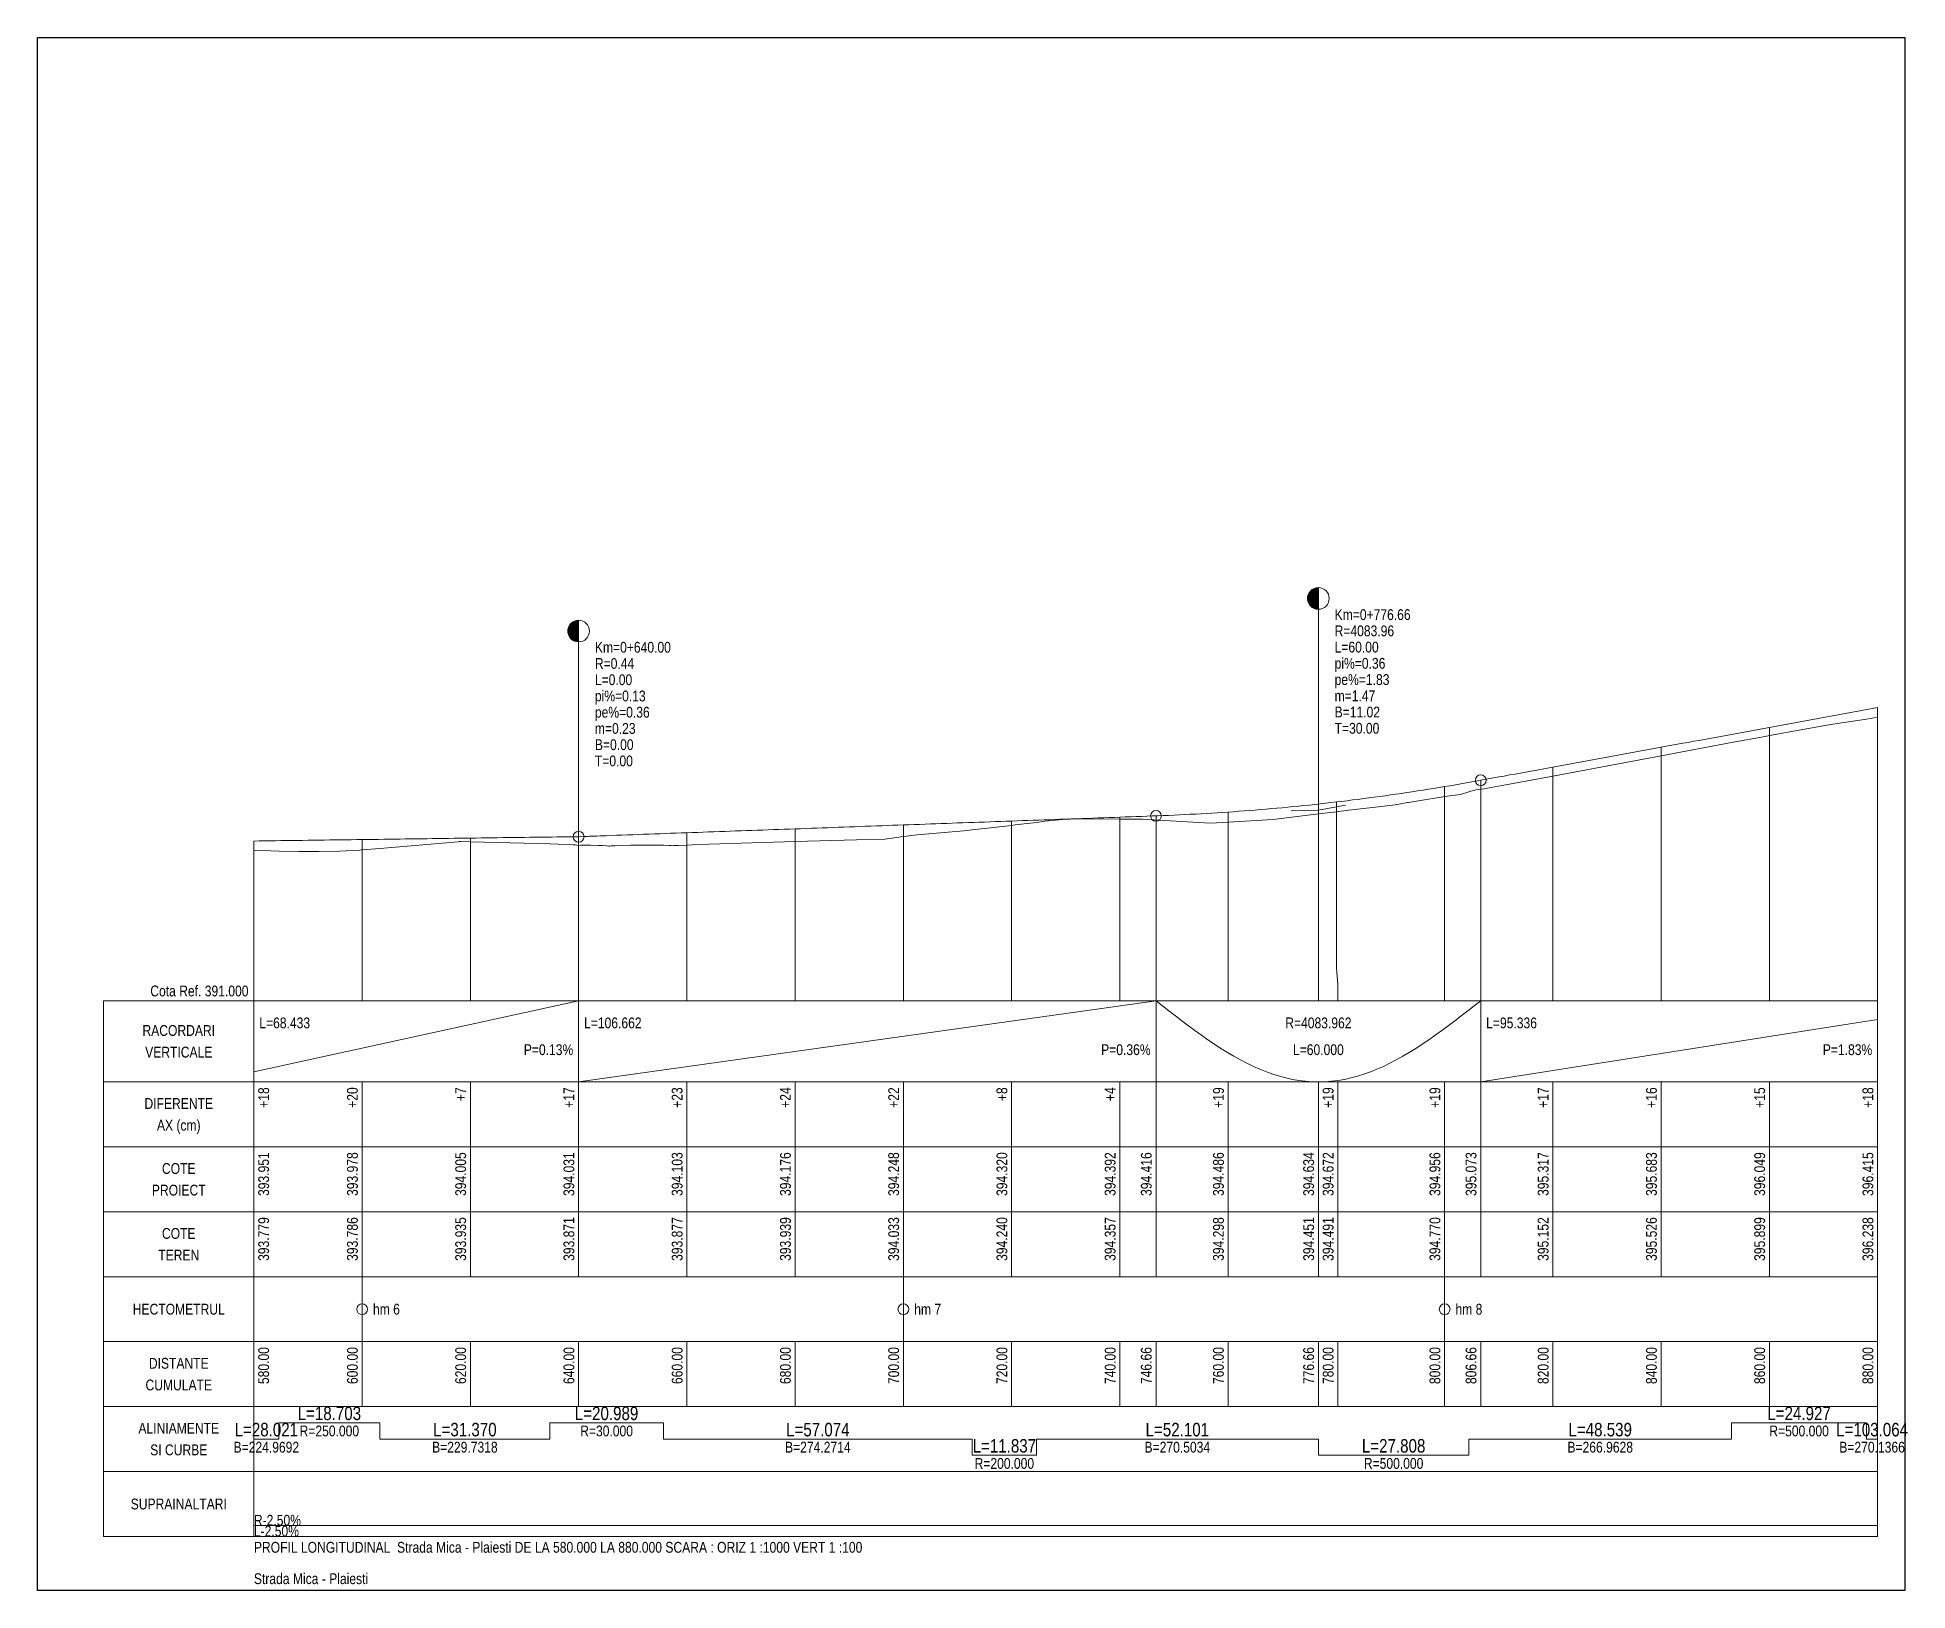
# Model space of a CAD drawing. Extents: x -600 to 1621, y -3670 to 287.
# Drawn here: x 850.4 to 1196, y -3303.1 to -3016.1 of the extents above; entities that cross this region are included whole.
import ezdxf
from ezdxf.enums import TextEntityAlignment as Align

# ---------------------------------------------------------------- set-up
doc = ezdxf.new("R2010")
doc.units = 0
doc.layers.add('ARD-No Plot', color=7, linetype='Continuous', lineweight=0, plot=False)
doc.layers.add('Cartus', color=8, linetype='Continuous')
for name, color, linetype, lineweight in [('L-C. Ref', 7, 'Continuous', 0), ('L-cote-ex', 7, 'Continuous', 0), ('L-Cote-Pr', 7, 'Continuous', 0), ('L-Curbe', 7, 'Continuous', 0), ('L-Cut-Fill', 7, 'Continuous', 0), ('L-Design', 7, 'Continuous', 0), ('L-Exist', 7, 'Continuous', 0), ('L-LINES', 7, 'Continuous', 0), ('L-Pante-Tran', 7, 'Continuous', 0), ('L-rac-Vert', 7, 'Continuous', 0), ('L-TEXT', 7, 'Continuous', 0)]:
    doc.layers.add(name, color=color, linetype=linetype, lineweight=lineweight)
doc.styles.add('Arial', font='arial.ttf', dxfattribs={"width": 0.8})

msp = doc.modelspace()

# ---------------------------------------------------------------- texts
at = {"layer": 'ARD-No Plot', "style": 'Arial', "width": 0.8}
msp.add_text('Strada Mica - Plaiesti', height=2, dxfattribs=at).set_placement((890.44, -3301.88))
at = {"layer": 'L-C. Ref', "style": 'Arial', "width": 0.8}
msp.add_text('Cota Ref. 391.000', height=2, dxfattribs=at).set_placement((889.44, -3193.28), align=Align.RIGHT)
at = {"layer": 'L-cote-ex', "style": 'Arial', "width": 0.8}
for s, p in [('393.779', (893.24, -3234.08)), ('393.786', (909.64, -3234.08)), ('393.935', (929.64, -3234.08)), ('393.871', (949.64, -3234.08)), ('393.877', (969.64, -3234.08)), ('393.939', (989.64, -3234.08)), ('394.033', (1009.64, -3234.08)), ('394.240', (1029.64, -3234.08)), ('394.357', (1049.64, -3234.08)), ('394.298', (1069.64, -3234.08)), ('394.451', (1086.31, -3234.08)), ('394.491', (1089.91, -3234.08)), ('394.770', (1109.64, -3234.08)), ('395.152', (1129.64, -3234.08)), ('395.526', (1149.64, -3234.08)), ('395.899', (1169.64, -3234.08)), ('396.238', (1189.64, -3234.08))]:
    msp.add_text(s, height=2, rotation=90, dxfattribs=at).set_placement(p, align=Align.RIGHT)
at = {"layer": 'L-Cote-Pr', "style": 'Arial', "width": 0.8}
for s, p in [('393.951', (893.24, -3222.08)), ('393.978', (909.64, -3222.08)), ('394.005', (929.64, -3222.08)), ('394.031', (949.64, -3222.08)), ('394.103', (969.64, -3222.08)), ('394.176', (989.64, -3222.08)), ('394.248', (1009.64, -3222.08)), ('394.320', (1029.64, -3222.08)), ('394.392', (1049.64, -3222.08)), ('394.416', (1056.31, -3222.08)), ('394.486', (1069.64, -3222.08)), ('394.634', (1086.31, -3222.08)), ('394.672', (1089.91, -3222.08)), ('394.956', (1109.64, -3222.08)), ('395.073', (1116.31, -3222.08)), ('395.317', (1129.64, -3222.08)), ('395.683', (1149.64, -3222.08)), ('396.049', (1169.64, -3222.08)), ('396.415', (1189.64, -3222.08))]:
    msp.add_text(s, height=2, rotation=90, dxfattribs=at).set_placement(p, align=Align.RIGHT)
for s, p in [('COTE', (876.56, -3226.08)), ('PROIECT', (876.56, -3230.08))]:
    msp.add_text(s, height=2, dxfattribs=at).set_placement(p, align=Align.CENTER)
at = {"layer": 'L-Cut-Fill', "style": 'Arial', "width": 0.8}
for s, p in [('DIFERENTE', (876.56, -3214.08)), ('AX (cm)', (876.56, -3218.08))]:
    msp.add_text(s, height=2, dxfattribs=at).set_placement(p, align=Align.CENTER)
for s, p in [('+18', (893.24, -3210.08)), ('+20', (909.64, -3210.08)), ('+7', (929.64, -3210.08)), ('+17', (949.64, -3210.08)), ('+23', (969.64, -3210.08)), ('+24', (989.64, -3210.08)), ('+22', (1009.64, -3210.08)), ('+8', (1029.64, -3210.08)), ('+4', (1049.64, -3210.08)), ('+19', (1069.64, -3210.08)), ('+19', (1089.91, -3210.08)), ('+19', (1109.64, -3210.08)), ('+17', (1129.64, -3210.08)), ('+16', (1149.64, -3210.08)), ('+15', (1169.64, -3210.08)), ('+18', (1189.64, -3210.08))]:
    msp.add_text(s, height=2, rotation=90, dxfattribs=at).set_placement(p, align=Align.RIGHT)
at = {"layer": 'L-rac-Vert', "style": 'Arial', "width": 0.8}
for s, p in [('Km=0+776.66', (1090.11, -3123.74)), ('R=4083.96', (1090.11, -3126.74)), ('Km=0+640.00', (953.44, -3129.77)), ('L=60.00', (1090.11, -3129.74)), ('R=0.44', (953.44, -3132.77)), ('L=0.00', (953.44, -3135.77)), ('pi%=0.36', (1090.11, -3132.74)), ('pe%=1.83', (1090.11, -3135.74)), ('pi%=0.13', (953.44, -3138.77)), ('m=1.47', (1090.11, -3138.74)), ('pe%=0.36', (953.44, -3141.77)), ('B=11.02', (1090.11, -3141.74)), ('m=0.23', (953.44, -3144.77)), ('T=30.00', (1090.11, -3144.74)), ('B=0.00', (953.44, -3147.77)), ('T=0.00', (953.44, -3150.77)), ('L=68.433', (891.44, -3199.18)), ('L=106.662', (951.44, -3199.18)), ('L=95.336', (1118.11, -3199.18))]:
    msp.add_text(s, height=2, dxfattribs=at).set_placement(p)
for s, p in [('RACORDARI', (876.56, -3200.58)), ('R=4083.962', (1087.11, -3199.18)), ('VERTICALE', (876.56, -3204.58)), ('L=60.000', (1087.11, -3204.13))]:
    msp.add_text(s, height=2, dxfattribs=at).set_placement(p, align=Align.CENTER)
for s, p in [('P=0.13%', (949.44, -3204.13)), ('P=0.36%', (1056.11, -3204.13)), ('P=1.83%', (1189.44, -3204.13))]:
    msp.add_text(s, height=2, dxfattribs=at).set_placement(p, align=Align.RIGHT)
at = {"layer": 'L-TEXT', "style": 'Arial', "width": 0.8}
for s, p in [('COTE', (876.56, -3238.08)), ('TEREN', (876.56, -3242.08)), ('HECTOMETRUL', (876.56, -3252.08)), ('DISTANTE', (876.56, -3262.08)), ('CUMULATE', (876.56, -3266.08)), ('ALINIAMENTE', (876.56, -3274.08)), ('SI CURBE', (876.56, -3278.08)), ('SUPRAINALTARI', (876.56, -3288.08))]:
    msp.add_text(s, height=2, dxfattribs=at).set_placement(p, align=Align.CENTER)
for s, p in [('hm 6', (912.44, -3252.08)), ('hm 7', (1012.44, -3252.08)), ('hm 8', (1112.44, -3252.08)), ('R-2.50%', (890.44, -3291.08)), ('L-2.50%', (890.44, -3293.08)), ('PROFIL LONGITUDINAL  Strada Mica - Plaiesti DE LA 580.000 LA 880.000 SCARA : ORIZ 1 :1000 VERT 1 :100', (890.44, -3296.08))]:
    msp.add_text(s, height=2, dxfattribs=at).set_placement(p)
for s, p in [('580.00', (893.24, -3258.08)), ('600.00', (909.64, -3258.08)), ('620.00', (929.64, -3258.08)), ('640.00', (949.64, -3258.08)), ('660.00', (969.64, -3258.08)), ('680.00', (989.64, -3258.08)), ('700.00', (1009.64, -3258.08)), ('720.00', (1029.64, -3258.08)), ('740.00', (1049.64, -3258.08)), ('746.66', (1056.31, -3258.08)), ('760.00', (1069.64, -3258.08)), ('776.66', (1086.31, -3258.08)), ('780.00', (1089.91, -3258.08)), ('800.00', (1109.64, -3258.08)), ('806.66', (1116.31, -3258.08)), ('820.00', (1129.64, -3258.08)), ('840.00', (1149.64, -3258.08)), ('860.00', (1169.64, -3258.08)), ('880.00', (1189.64, -3258.08))]:
    msp.add_text(s, height=2, rotation=90, dxfattribs=at).set_placement(p, align=Align.RIGHT)
for s, height, p in [('L=28.021', 2.5, (892.74, -3274.58)), ('L=18.703', 2.5, (904.38, -3271.58)), ('L=31.370', 2.5, (929.42, -3274.58)), ('L=20.989', 2.5, (955.6, -3271.58)), ('L=57.074', 2.5, (994.63, -3274.58)), ('L=52.101', 2.5, (1061.05, -3274.58)), ('L=48.539', 2.5, (1139.18, -3274.58)), ('L=24.927', 2.5, (1175.92, -3271.58)), ('L=103.064', 2.5, (1189.41, -3274.58)), ('B=224.9692', 2, (892.74, -3277.58)), ('R=250.000', 2, (904.38, -3274.58)), ('B=229.7318', 2, (929.42, -3277.58)), ('R=30.000', 2, (955.6, -3274.58)), ('B=274.2714', 2, (994.63, -3277.58)), ('L=11.837', 2.5, (1029.09, -3277.58)), ('B=270.5034', 2, (1061.05, -3277.58)), ('L=27.808', 2.5, (1101.01, -3277.58)), ('B=266.9628', 2, (1139.18, -3277.58)), ('R=500.000', 2, (1175.92, -3274.58)), ('B=270.1366', 2, (1189.41, -3277.58)), ('R=200.000', 2, (1029.09, -3280.58)), ('R=500.000', 2, (1101.01, -3280.58))]:
    msp.add_text(s, height=height, rotation=0, dxfattribs=at).set_placement(p, align=Align.CENTER)

# ---------------------------------------------------------------- blocks, each defined once
blk = doc.blocks.new('A3_TRANSV_ALIN_TIRENA')
at = {"layer": 'Cartus'}
blk.add_lwpolyline([(0, 0), (0, 287), (345, 287), (345, 0)], close=True, dxfattribs=at)

# ---------------------------------------------------------------- linework, layer by layer
at = {"layer": 'L-Curbe'}
for p, q in [((895.03, -3275.08), (895.03, -3272.08)), ((895.03, -3272.08), (913.73, -3272.08)), ((913.73, -3272.08), (913.73, -3275.08)), ((945.1, -3275.08), (945.1, -3272.08)), ((945.1, -3272.08), (966.09, -3272.08)), ((966.09, -3272.08), (966.09, -3275.08)), ((1163.45, -3275.08), (1163.45, -3272.08)), ((1163.45, -3272.08), (1188.38, -3272.08)), ((1188.38, -3272.08), (1188.38, -3275.08)), ((890.44, -3275.08), (895.03, -3275.08)), ((913.73, -3275.08), (945.1, -3275.08)), ((966.09, -3275.08), (1023.17, -3275.08)), ((1023.17, -3275.08), (1023.17, -3278.08)), ((1035, -3278.08), (1035, -3275.08)), ((1035, -3275.08), (1087.11, -3275.08)), ((1087.11, -3275.08), (1087.11, -3278.08)), ((1114.91, -3278.08), (1114.91, -3275.08)), ((1114.91, -3275.08), (1163.45, -3275.08)), ((1188.38, -3275.08), (1190.44, -3275.08)), ((1023.17, -3278.08), (1035, -3278.08)), ((1087.11, -3278.08), (1114.91, -3278.08))]:
    msp.add_line(p, q, dxfattribs=at)
at = {"layer": 'L-Design'}
msp.add_lwpolyline([(890.44, -3164.57), (891.44, -3164.55), (892.44, -3164.54), (893.44, -3164.53), (894.44, -3164.51), (895.44, -3164.5), (896.44, -3164.49), (897.44, -3164.47), (898.44, -3164.46), (899.44, -3164.45), (900.44, -3164.43), (901.44, -3164.42), (902.44, -3164.41), (903.44, -3164.39), (904.44, -3164.38), (905.44, -3164.37), (906.44, -3164.35), (907.44, -3164.34), (908.44, -3164.33), (909.44, -3164.31), (910.44, -3164.3), (911.44, -3164.29), (912.44, -3164.27), (913.44, -3164.26), (914.44, -3164.25), (915.44, -3164.23), (916.44, -3164.22), (917.44, -3164.21), (918.44, -3164.19), (919.44, -3164.18), (920.44, -3164.17), (921.44, -3164.15), (922.44, -3164.14), (923.44, -3164.13), (924.44, -3164.11), (925.44, -3164.1), (926.44, -3164.09), (927.44, -3164.07), (928.44, -3164.06), (929.44, -3164.05), (930.44, -3164.03), (931.44, -3164.02), (932.44, -3164.01), (933.44, -3163.99), (934.44, -3163.98), (935.44, -3163.97), (936.44, -3163.95), (937.44, -3163.94), (938.44, -3163.93), (939.44, -3163.91), (940.44, -3163.9), (941.44, -3163.89), (942.44, -3163.87), (943.44, -3163.86), (944.44, -3163.85), (945.44, -3163.83), (946.44, -3163.82), (947.44, -3163.81), (948.44, -3163.79), (949.44, -3163.78), (950.44, -3163.77), (951.44, -3163.73), (952.44, -3163.69), (953.44, -3163.66), (954.44, -3163.62), (955.44, -3163.59), (956.44, -3163.55), (957.44, -3163.51), (958.44, -3163.48), (959.44, -3163.44), (960.44, -3163.4), (961.44, -3163.37), (962.44, -3163.33), (963.44, -3163.3), (964.44, -3163.26), (965.44, -3163.22), (966.44, -3163.19), (967.44, -3163.15), (968.44, -3163.12), (969.44, -3163.08), (970.44, -3163.04), (971.44, -3163.01), (972.44, -3162.97), (973.44, -3162.94), (974.44, -3162.9), (975.44, -3162.86), (976.44, -3162.83), (977.44, -3162.79), (978.44, -3162.76), (979.44, -3162.72), (980.44, -3162.68), (981.44, -3162.65), (982.44, -3162.61), (983.44, -3162.58), (984.44, -3162.54), (985.44, -3162.5), (986.44, -3162.47), (987.44, -3162.43), (988.44, -3162.4), (989.44, -3162.36), (990.44, -3162.32), (991.44, -3162.29), (992.44, -3162.25), (993.44, -3162.22), (994.44, -3162.18), (995.44, -3162.14), (996.44, -3162.11), (997.44, -3162.07), (998.44, -3162.03), (999.44, -3162), (1000.44, -3161.96), (1001.44, -3161.93), (1002.44, -3161.89), (1003.44, -3161.85), (1004.44, -3161.82), (1005.44, -3161.78), (1006.44, -3161.75), (1007.44, -3161.71), (1008.44, -3161.67), (1009.44, -3161.64), (1010.44, -3161.6), (1011.44, -3161.57), (1012.44, -3161.53), (1013.44, -3161.49), (1014.44, -3161.46), (1015.44, -3161.42), (1016.44, -3161.39), (1017.44, -3161.35), (1018.44, -3161.31), (1019.44, -3161.28), (1020.44, -3161.24), (1021.44, -3161.21), (1022.44, -3161.17), (1023.44, -3161.13), (1024.44, -3161.1), (1025.44, -3161.06), (1026.44, -3161.03), (1027.44, -3160.99), (1028.44, -3160.95), (1029.44, -3160.92), (1030.44, -3160.88), (1031.44, -3160.85), (1032.44, -3160.81), (1033.44, -3160.77), (1034.44, -3160.74), (1035.44, -3160.7), (1036.44, -3160.67), (1037.44, -3160.63), (1038.44, -3160.59), (1039.44, -3160.56), (1040.44, -3160.52), (1041.44, -3160.48), (1042.44, -3160.45), (1043.44, -3160.41), (1044.44, -3160.38), (1045.44, -3160.34), (1046.44, -3160.3), (1047.44, -3160.27), (1048.44, -3160.23), (1049.44, -3160.2), (1050.44, -3160.16), (1051.44, -3160.12), (1052.44, -3160.09), (1053.44, -3160.05), (1054.44, -3160.02), (1055.44, -3159.98), (1056.44, -3159.94), (1057.11, -3159.92), (1057.44, -3159.91), (1058.44, -3159.87), (1059.44, -3159.83), (1060.44, -3159.79), (1061.44, -3159.74), (1062.44, -3159.69), (1063.44, -3159.64), (1064.44, -3159.59), (1065.44, -3159.53), (1066.44, -3159.48), (1067.44, -3159.42), (1068.44, -3159.35), (1069.44, -3159.29), (1070.44, -3159.22), (1071.44, -3159.15), (1072.44, -3159.08), (1073.44, -3159), (1074.44, -3158.93), (1075.44, -3158.85), (1076.44, -3158.77), (1077.44, -3158.68), (1078.44, -3158.59), (1079.44, -3158.5), (1080.44, -3158.41), (1081.44, -3158.32), (1082.44, -3158.22), (1083.44, -3158.12), (1084.44, -3158.02), (1085.44, -3157.92), (1086.44, -3157.81), (1087.11, -3157.74), (1087.44, -3157.7), (1088.44, -3157.59), (1089.44, -3157.47), (1090.44, -3157.36), (1091.44, -3157.24), (1092.44, -3157.12), (1093.44, -3156.99), (1094.44, -3156.87), (1095.44, -3156.74), (1096.44, -3156.61), (1097.44, -3156.47), (1098.44, -3156.34), (1099.44, -3156.2), (1100.44, -3156.06), (1101.44, -3155.92), (1102.44, -3155.77), (1103.44, -3155.62), (1104.44, -3155.47), (1105.44, -3155.32), (1106.44, -3155.16), (1107.44, -3155), (1108.44, -3154.84), (1109.44, -3154.68), (1110.44, -3154.51), (1111.44, -3154.35), (1112.44, -3154.18), (1113.44, -3154), (1114.44, -3153.83), (1115.44, -3153.65), (1116.44, -3153.47), (1117.11, -3153.35), (1117.44, -3153.29), (1118.44, -3153.11), (1119.44, -3152.92), (1120.44, -3152.74), (1121.44, -3152.56), (1122.44, -3152.37), (1123.44, -3152.19), (1124.44, -3152.01), (1125.44, -3151.82), (1126.44, -3151.64), (1127.44, -3151.46), (1128.44, -3151.28), (1129.44, -3151.09), (1130.44, -3150.91), (1131.44, -3150.73), (1132.44, -3150.54), (1133.44, -3150.36), (1134.44, -3150.18), (1135.44, -3149.99), (1136.44, -3149.81), (1137.44, -3149.63), (1138.44, -3149.45), (1139.44, -3149.26), (1140.44, -3149.08), (1141.44, -3148.9), (1142.44, -3148.71), (1143.44, -3148.53), (1144.44, -3148.35), (1145.44, -3148.17), (1146.44, -3147.98), (1147.44, -3147.8), (1148.44, -3147.62), (1149.44, -3147.43), (1150.44, -3147.25), (1151.44, -3147.07), (1152.44, -3146.88), (1153.44, -3146.7), (1154.44, -3146.52), (1155.44, -3146.34), (1156.44, -3146.15), (1157.44, -3145.97), (1158.44, -3145.79), (1159.44, -3145.6), (1160.44, -3145.42), (1161.44, -3145.24), (1162.44, -3145.05), (1163.44, -3144.87), (1164.44, -3144.69), (1165.44, -3144.51), (1166.44, -3144.32), (1167.44, -3144.14), (1168.44, -3143.96), (1169.44, -3143.77), (1170.44, -3143.59), (1171.44, -3143.41), (1172.44, -3143.23), (1173.44, -3143.04), (1174.44, -3142.86), (1175.44, -3142.68), (1176.44, -3142.49), (1177.44, -3142.31), (1178.44, -3142.13), (1179.44, -3141.94), (1180.44, -3141.76), (1181.44, -3141.58), (1182.44, -3141.4), (1183.44, -3141.21), (1184.44, -3141.03), (1185.44, -3140.85), (1186.44, -3140.66), (1187.44, -3140.48), (1188.44, -3140.3), (1189.44, -3140.11), (1190.44, -3139.93)], dxfattribs=at)
at = {"layer": 'L-Exist'}
for p, q in [((1170.44, -3145.09), (1175.92, -3144.09)), ((1175.92, -3144.09), (1181.41, -3143.11)), ((1181.41, -3143.11), (1182.15, -3143)), ((1182.15, -3143), (1188.38, -3142.03)), ((1188.38, -3142.03), (1190.44, -3141.7)), ((1150.44, -3148.82), (1163.45, -3146.38)), ((1163.45, -3146.38), (1169.68, -3145.23)), ((1169.68, -3145.23), (1170.44, -3145.09)), ((1130.44, -3152.56), (1150.44, -3148.82)), ((1117.68, -3154.93), (1121.09, -3154.31)), ((1121.09, -3154.31), (1130.44, -3152.56)), ((1098.23, -3158.24), (1101.27, -3157.89)), ((1101.27, -3157.89), (1103.59, -3157.48)), ((1103.59, -3157.48), (1103.79, -3157.45)), ((1103.59, -3157.48), (1103.59, -3157.48)), ((1103.59, -3157.48), (1103.59, -3157.48)), ((1103.79, -3157.45), (1106.36, -3157.02)), ((1106.36, -3157.02), (1109.35, -3156.53)), ((1106.36, -3157.02), (1106.36, -3157.02)), ((1109.35, -3156.53), (1109.44, -3156.52)), ((1109.44, -3156.52), (1110.44, -3156.37)), ((1110.44, -3156.37), (1113.35, -3155.96)), ((1113.35, -3155.96), (1114.91, -3155.46)), ((1114.91, -3155.46), (1115.1, -3155.4)), ((1115.1, -3155.4), (1115.28, -3155.37)), ((1115.1, -3155.4), (1115.1, -3155.4)), ((1115.1, -3155.4), (1115.1, -3155.4)), ((1115.28, -3155.37), (1115.83, -3155.25)), ((1115.83, -3155.25), (1116.22, -3155.14)), ((1115.83, -3155.25), (1115.83, -3155.25)), ((1116.22, -3155.14), (1117.68, -3154.93)), ((1031.06, -3161.6), (1035, -3161.12)), ((1035, -3161.12), (1036.54, -3160.93)), ((1036.54, -3160.93), (1039.86, -3160.59)), ((1036.54, -3160.93), (1036.54, -3160.93)), ((1036.54, -3160.93), (1036.54, -3160.93)), ((1039.86, -3160.59), (1042.64, -3160.48)), ((1039.86, -3160.59), (1039.86, -3160.59)), ((1042.64, -3160.48), (1050.44, -3160.51)), ((1050.44, -3160.51), (1054.6, -3160.53)), ((1054.6, -3160.53), (1064.94, -3161.15)), ((1064.94, -3161.15), (1067.19, -3161.3)), ((1067.19, -3161.3), (1070.44, -3161.1)), ((1070.44, -3161.1), (1078.74, -3160.6)), ((1078.74, -3160.6), (1087.11, -3159.57)), ((1087.11, -3159.57), (1090.44, -3159.17)), ((1090.44, -3159.17), (1092.67, -3158.9)), ((1092.67, -3158.9), (1098.23, -3158.24)), ((913.73, -3165.97), (928.16, -3164.74)), ((928.16, -3164.74), (928.34, -3164.65)), ((928.34, -3164.65), (928.51, -3164.68)), ((928.51, -3164.68), (928.51, -3164.68)), ((928.51, -3164.68), (928.66, -3164.68)), ((928.66, -3164.68), (928.67, -3164.68)), ((928.67, -3164.68), (930.44, -3164.72)), ((930.44, -3164.72), (945.1, -3165.09)), ((972.54, -3165.23), (990.44, -3164.69)), ((990.44, -3164.69), (1001.76, -3164.34)), ((1001.76, -3164.34), (1007.01, -3164.21)), ((1007.01, -3164.21), (1010.44, -3163.75)), ((1007.01, -3164.21), (1007.01, -3164.21)), ((1007.01, -3164.21), (1007.01, -3164.21)), ((1010.44, -3163.75), (1012.96, -3163.42)), ((1012.96, -3163.42), (1021.61, -3162.66)), ((1021.61, -3162.66), (1023.17, -3162.49)), ((1021.61, -3162.66), (1021.61, -3162.66)), ((1023.17, -3162.49), (1027.11, -3162.06)), ((1027.11, -3162.06), (1030.44, -3161.68)), ((1030.44, -3161.68), (1031.06, -3161.6)), ((890.44, -3166.29), (895.03, -3166.45)), ((895.03, -3166.45), (898.77, -3166.53)), ((898.77, -3166.53), (902.51, -3166.53)), ((902.51, -3166.53), (906.25, -3166.43)), ((906.25, -3166.43), (909.99, -3166.25)), ((909.99, -3166.25), (910.44, -3166.22)), ((910.44, -3166.22), (913.73, -3165.97)), ((945.1, -3165.09), (946.6, -3165.13)), ((946.6, -3165.13), (948.1, -3165.19)), ((948.1, -3165.19), (949.42, -3165.25)), ((949.42, -3165.25), (949.6, -3165.27)), ((949.6, -3165.27), (949.81, -3165.29)), ((949.81, -3165.29), (950.44, -3165.37)), ((950.44, -3165.37), (950.85, -3165.36)), ((950.44, -3165.37), (950.44, -3165.37)), ((950.85, -3165.36), (951.1, -3165.36)), ((951.1, -3165.36), (952.44, -3165.35)), ((952.44, -3165.35), (952.44, -3165.35)), ((952.44, -3165.35), (952.45, -3165.35)), ((952.45, -3165.35), (952.6, -3165.35)), ((952.6, -3165.35), (954.1, -3165.4)), ((954.1, -3165.4), (954.78, -3165.43)), ((954.78, -3165.43), (954.8, -3165.43)), ((954.8, -3165.43), (954.8, -3165.43)), ((954.8, -3165.43), (955.6, -3165.48)), ((955.6, -3165.48), (956.03, -3165.52)), ((956.03, -3165.52), (956.18, -3165.5)), ((956.18, -3165.5), (956.42, -3165.48)), ((956.42, -3165.48), (957.1, -3165.44)), ((956.42, -3165.48), (956.42, -3165.48)), ((957.1, -3165.44), (958.6, -3165.39)), ((958.6, -3165.39), (960.1, -3165.35)), ((960.1, -3165.35), (961.6, -3165.33)), ((961.6, -3165.33), (963.09, -3165.32)), ((963.09, -3165.32), (964.59, -3165.33)), ((964.59, -3165.33), (966.09, -3165.36)), ((966.09, -3165.36), (967.13, -3165.38)), ((967.13, -3165.38), (967.13, -3165.38)), ((967.13, -3165.38), (967.48, -3165.4)), ((967.48, -3165.4), (967.76, -3165.44)), ((967.76, -3165.44), (968.04, -3165.42)), ((967.76, -3165.44), (967.76, -3165.44)), ((968.04, -3165.42), (968.89, -3165.37)), ((968.89, -3165.37), (970.44, -3165.31)), ((968.89, -3165.37), (968.89, -3165.37)), ((970.44, -3165.31), (972.54, -3165.23))]:
    msp.add_line(p, q, dxfattribs=at)
at = {"layer": 'L-LINES'}
for p, q in [((1190.44, -3194.08), (1190.44, -3139.93)), ((1170.44, -3194.08), (1170.44, -3143.59)), ((1150.44, -3194.08), (1150.44, -3147.25)), ((1130.44, -3194.08), (1130.44, -3150.91)), ((1110.44, -3194.08), (1110.44, -3154.51)), ((1117.11, -3194.08), (1117.11, -3153.35)), ((1087.11, -3194.08), (1087.11, -3157.74)), ((1090.44, -3188.08), (1090.44, -3157.36)), ((1030.44, -3194.08), (1030.44, -3160.88)), ((1050.44, -3194.08), (1050.44, -3160.16)), ((1057.11, -3194.08), (1057.11, -3159.92)), ((1070.44, -3194.08), (1070.44, -3159.22)), ((890.44, -3194.08), (890.44, -3164.57)), ((910.44, -3194.08), (910.44, -3164.3)), ((930.44, -3194.08), (930.44, -3164.03)), ((950.44, -3194.08), (950.44, -3163.77)), ((970.44, -3194.08), (970.44, -3163.04)), ((990.44, -3194.08), (990.44, -3162.32)), ((1010.44, -3194.08), (1010.44, -3161.6)), ((1090.71, -3191.08), (1090.44, -3188.08)), ((1090.71, -3194.08), (1090.71, -3191.08)), ((862.68, -3209.08), (862.68, -3194.08)), ((862.68, -3194.08), (890.44, -3194.08)), ((890.44, -3194.08), (1190.44, -3194.08)), ((890.44, -3209.08), (890.44, -3194.08)), ((1190.44, -3209.08), (1190.44, -3194.08)), ((862.68, -3221.08), (862.68, -3209.08)), ((862.68, -3209.08), (890.44, -3209.08)), ((890.44, -3209.08), (862.68, -3209.08)), ((890.44, -3209.08), (1190.44, -3209.08)), ((890.44, -3221.08), (890.44, -3209.08)), ((890.44, -3209.08), (1190.44, -3209.08)), ((890.44, -3221.08), (890.44, -3209.08)), ((910.44, -3221.08), (910.44, -3209.08)), ((930.44, -3221.08), (930.44, -3209.08)), ((950.44, -3221.08), (950.44, -3209.08)), ((970.44, -3221.08), (970.44, -3209.08)), ((990.44, -3221.08), (990.44, -3209.08)), ((1010.44, -3221.08), (1010.44, -3209.08)), ((1030.44, -3221.08), (1030.44, -3209.08)), ((1050.44, -3221.08), (1050.44, -3209.08)), ((1057.11, -3221.08), (1057.11, -3209.08)), ((1070.44, -3221.08), (1070.44, -3209.08)), ((1087.11, -3221.08), (1087.11, -3209.08)), ((1090.71, -3221.08), (1090.71, -3209.08)), ((1110.44, -3221.08), (1110.44, -3209.08)), ((1117.11, -3221.08), (1117.11, -3209.08)), ((1130.44, -3221.08), (1130.44, -3209.08)), ((1150.44, -3221.08), (1150.44, -3209.08)), ((1170.44, -3221.08), (1170.44, -3209.08)), ((1190.44, -3221.08), (1190.44, -3209.08)), ((1190.44, -3221.08), (1190.44, -3209.08)), ((862.68, -3233.08), (862.68, -3221.08)), ((862.68, -3221.08), (890.44, -3221.08)), ((890.44, -3221.08), (862.68, -3221.08)), ((890.44, -3221.08), (1190.44, -3221.08)), ((890.44, -3221.08), (1190.44, -3221.08)), ((890.44, -3233.08), (890.44, -3221.08)), ((910.44, -3233.08), (910.44, -3221.08)), ((930.44, -3233.08), (930.44, -3221.08)), ((950.44, -3233.08), (950.44, -3221.08)), ((970.44, -3233.08), (970.44, -3221.08)), ((990.44, -3233.08), (990.44, -3221.08)), ((1010.44, -3233.08), (1010.44, -3221.08)), ((1030.44, -3233.08), (1030.44, -3221.08)), ((1050.44, -3233.08), (1050.44, -3221.08)), ((1057.11, -3233.08), (1057.11, -3221.08)), ((1070.44, -3233.08), (1070.44, -3221.08)), ((1087.11, -3233.08), (1087.11, -3221.08)), ((1090.71, -3233.08), (1090.71, -3221.08)), ((1110.44, -3233.08), (1110.44, -3221.08)), ((1117.11, -3233.08), (1117.11, -3221.08)), ((1130.44, -3233.08), (1130.44, -3221.08)), ((1150.44, -3233.08), (1150.44, -3221.08)), ((1170.44, -3233.08), (1170.44, -3221.08)), ((1190.44, -3233.08), (1190.44, -3221.08)), ((862.68, -3245.08), (862.68, -3233.08)), ((862.68, -3233.08), (890.44, -3233.08)), ((890.44, -3233.08), (862.68, -3233.08)), ((890.44, -3233.08), (1190.44, -3233.08)), ((890.44, -3233.08), (1190.44, -3233.08)), ((890.44, -3245.08), (890.44, -3233.08)), ((910.44, -3245.08), (910.44, -3233.08)), ((930.44, -3245.08), (930.44, -3233.08)), ((950.44, -3245.08), (950.44, -3233.08)), ((970.44, -3245.08), (970.44, -3233.08)), ((990.44, -3245.08), (990.44, -3233.08)), ((1010.44, -3245.08), (1010.44, -3233.08)), ((1030.44, -3245.08), (1030.44, -3233.08)), ((1050.44, -3245.08), (1050.44, -3233.08)), ((1057.11, -3245.08), (1057.11, -3233.08)), ((1070.44, -3245.08), (1070.44, -3233.08)), ((1087.11, -3245.08), (1087.11, -3233.08)), ((1090.71, -3245.08), (1090.71, -3233.08)), ((1110.44, -3245.08), (1110.44, -3233.08)), ((1117.11, -3245.08), (1117.11, -3233.08)), ((1130.44, -3245.08), (1130.44, -3233.08)), ((1150.44, -3245.08), (1150.44, -3233.08)), ((1170.44, -3245.08), (1170.44, -3233.08)), ((1190.44, -3245.08), (1190.44, -3233.08)), ((862.68, -3257.08), (862.68, -3245.08)), ((862.68, -3245.08), (890.44, -3245.08)), ((890.44, -3245.08), (862.68, -3245.08)), ((890.44, -3245.08), (1190.44, -3245.08)), ((890.44, -3257.08), (890.44, -3245.08)), ((890.44, -3245.08), (1190.44, -3245.08)), ((910.44, -3257.08), (910.44, -3245.08)), ((1010.44, -3257.08), (1010.44, -3245.08)), ((1110.44, -3257.08), (1110.44, -3245.08)), ((1190.44, -3257.08), (1190.44, -3245.08)), ((862.68, -3269.08), (862.68, -3257.08)), ((862.68, -3257.08), (890.44, -3257.08)), ((890.44, -3257.08), (862.68, -3257.08)), ((890.44, -3257.08), (1190.44, -3257.08)), ((890.44, -3257.08), (1190.44, -3257.08)), ((890.44, -3269.08), (890.44, -3257.08)), ((910.44, -3269.08), (910.44, -3257.08)), ((930.44, -3269.08), (930.44, -3257.08)), ((950.44, -3269.08), (950.44, -3257.08)), ((970.44, -3269.08), (970.44, -3257.08)), ((990.44, -3269.08), (990.44, -3257.08)), ((1010.44, -3269.08), (1010.44, -3257.08)), ((1030.44, -3269.08), (1030.44, -3257.08)), ((1050.44, -3269.08), (1050.44, -3257.08)), ((1057.11, -3269.08), (1057.11, -3257.08)), ((1070.44, -3269.08), (1070.44, -3257.08)), ((1087.11, -3269.08), (1087.11, -3257.08)), ((1090.71, -3269.08), (1090.71, -3257.08)), ((1110.44, -3269.08), (1110.44, -3257.08)), ((1117.11, -3269.08), (1117.11, -3257.08)), ((1130.44, -3269.08), (1130.44, -3257.08)), ((1150.44, -3269.08), (1150.44, -3257.08)), ((1170.44, -3269.08), (1170.44, -3257.08)), ((1190.44, -3269.08), (1190.44, -3257.08)), ((862.68, -3281.08), (862.68, -3269.08)), ((862.68, -3269.08), (890.44, -3269.08)), ((890.44, -3269.08), (862.68, -3269.08)), ((890.44, -3269.08), (1190.44, -3269.08)), ((890.44, -3281.08), (890.44, -3269.08)), ((890.44, -3269.08), (1190.44, -3269.08)), ((1190.44, -3281.08), (1190.44, -3269.08)), ((862.68, -3293.08), (862.68, -3281.08)), ((862.68, -3281.08), (890.44, -3281.08)), ((890.44, -3281.08), (862.68, -3281.08)), ((890.44, -3281.08), (1190.44, -3281.08)), ((890.44, -3293.08), (890.44, -3281.08)), ((890.44, -3281.08), (1190.44, -3281.08)), ((1190.44, -3293.08), (1190.44, -3281.08)), ((890.44, -3293.08), (862.68, -3293.08)), ((890.44, -3293.08), (1190.44, -3293.08))]:
    msp.add_line(p, q, dxfattribs=at)
for centre in [(910.44, -3251.08), (1010.44, -3251.08), (1110.44, -3251.08)]:
    msp.add_circle(centre, 1, dxfattribs=at)
at = {"layer": 'L-Pante-Tran'}
for p, q in [((890.44, -3291.08), (910.44, -3291.08)), ((890.44, -3291.08), (910.44, -3291.08)), ((910.44, -3291.08), (930.44, -3291.08)), ((910.44, -3291.08), (930.44, -3291.08)), ((930.44, -3291.08), (950.44, -3291.08)), ((930.44, -3291.08), (950.44, -3291.08)), ((950.44, -3291.08), (970.44, -3291.08)), ((950.44, -3291.08), (970.44, -3291.08)), ((970.44, -3291.08), (990.44, -3291.08)), ((970.44, -3291.08), (990.44, -3291.08)), ((990.44, -3291.08), (1010.44, -3291.08)), ((990.44, -3291.08), (1010.44, -3291.08)), ((1010.44, -3291.08), (1030.44, -3291.08)), ((1010.44, -3291.08), (1030.44, -3291.08)), ((1030.44, -3291.08), (1050.44, -3291.08)), ((1030.44, -3291.08), (1050.44, -3291.08)), ((1050.44, -3291.08), (1070.44, -3291.08)), ((1050.44, -3291.08), (1070.44, -3291.08)), ((1070.44, -3291.08), (1090.44, -3291.08)), ((1070.44, -3291.08), (1090.44, -3291.08)), ((1090.44, -3291.08), (1110.44, -3291.08)), ((1090.44, -3291.08), (1110.44, -3291.08)), ((1110.44, -3291.08), (1130.44, -3291.08)), ((1110.44, -3291.08), (1130.44, -3291.08)), ((1130.44, -3291.08), (1150.44, -3291.08)), ((1130.44, -3291.08), (1150.44, -3291.08)), ((1150.44, -3291.08), (1170.44, -3291.08)), ((1150.44, -3291.08), (1170.44, -3291.08)), ((1170.44, -3291.08), (1190.44, -3291.08)), ((1170.44, -3291.08), (1190.44, -3291.08))]:
    msp.add_line(p, q, dxfattribs=at)
at = {"layer": 'L-rac-Vert'}
for p, q in [((1085.11, -3119.58), (1085.11, -3119.89)), ((1085.11, -3119.66), (1085.11, -3119.82)), ((1085.12, -3119.5), (1085.12, -3119.97)), ((1085.13, -3119.42), (1085.13, -3120.05)), ((1085.14, -3119.35), (1085.14, -3120.13)), ((1085.16, -3119.27), (1085.16, -3120.2)), ((1085.18, -3119.19), (1085.18, -3120.28)), ((1085.2, -3119.12), (1085.2, -3120.35)), ((1085.23, -3119.04), (1085.23, -3120.43)), ((1085.26, -3118.97), (1085.26, -3120.5)), ((1085.29, -3118.9), (1085.29, -3120.57)), ((1085.32, -3118.83), (1085.32, -3120.64)), ((1085.36, -3118.76), (1085.36, -3120.71)), ((1085.4, -3118.69), (1085.4, -3120.78)), ((1085.44, -3118.63), (1085.44, -3120.85)), ((1085.49, -3118.56), (1085.49, -3120.91)), ((1085.53, -3118.5), (1085.53, -3120.98)), ((1085.58, -3118.44), (1085.58, -3121.04)), ((1085.64, -3118.38), (1085.64, -3121.09)), ((1085.69, -3118.32), (1085.69, -3121.15)), ((1085.75, -3118.27), (1085.75, -3121.21)), ((1085.81, -3118.22), (1085.81, -3121.26)), ((1085.87, -3118.17), (1085.87, -3121.31)), ((1085.93, -3118.12), (1085.93, -3121.35)), ((1085.99, -3118.07), (1085.99, -3121.4)), ((1086.06, -3118.03), (1086.06, -3121.44)), ((1086.13, -3117.99), (1086.13, -3121.48)), ((1086.2, -3117.95), (1086.2, -3121.52)), ((1086.27, -3117.92), (1086.27, -3121.55)), ((1086.34, -3117.89), (1086.34, -3121.58)), ((1086.41, -3117.86), (1086.41, -3121.61)), ((1086.49, -3117.83), (1086.49, -3121.64)), ((1086.56, -3117.81), (1086.56, -3121.66)), ((1086.64, -3117.79), (1086.64, -3121.68)), ((1086.72, -3117.78), (1086.72, -3121.7)), ((1086.79, -3117.76), (1086.79, -3121.71)), ((1086.87, -3117.75), (1086.87, -3121.72)), ((1086.95, -3117.74), (1086.95, -3121.73)), ((1087.03, -3117.74), (1087.03, -3121.74)), ((1087.11, -3158.84), (1087.11, -3117.74)), ((948.44, -3125.69), (948.44, -3125.84)), ((948.45, -3125.61), (948.45, -3125.92)), ((948.46, -3125.53), (948.46, -3126)), ((948.47, -3125.45), (948.47, -3126.08)), ((948.48, -3125.38), (948.48, -3126.16)), ((948.5, -3125.3), (948.5, -3126.23)), ((948.52, -3125.22), (948.52, -3126.31)), ((948.54, -3125.15), (948.54, -3126.38)), ((948.57, -3125.07), (948.57, -3126.46)), ((948.59, -3125), (948.59, -3126.53)), ((948.63, -3124.93), (948.63, -3126.6)), ((948.66, -3124.86), (948.66, -3126.67)), ((948.7, -3124.79), (948.7, -3126.74)), ((948.74, -3124.72), (948.74, -3126.81)), ((948.78, -3124.65), (948.78, -3126.88)), ((948.82, -3124.59), (948.82, -3126.94)), ((948.87, -3124.53), (948.87, -3127)), ((948.92, -3124.47), (948.92, -3127.06)), ((948.97, -3124.41), (948.97, -3127.12)), ((949.03, -3124.35), (949.03, -3127.18)), ((949.08, -3124.3), (949.08, -3127.23)), ((949.14, -3124.24), (949.14, -3127.29)), ((949.2, -3124.19), (949.2, -3127.34)), ((949.27, -3124.15), (949.27, -3127.38)), ((949.33, -3124.1), (949.33, -3127.43)), ((949.4, -3124.06), (949.4, -3127.47)), ((949.46, -3124.02), (949.46, -3127.51)), ((949.53, -3123.98), (949.53, -3127.55)), ((949.6, -3123.95), (949.6, -3127.58)), ((949.68, -3123.92), (949.68, -3127.61)), ((949.75, -3123.89), (949.75, -3127.64)), ((949.82, -3123.86), (949.82, -3127.67)), ((949.9, -3123.84), (949.9, -3127.69)), ((949.98, -3123.82), (949.98, -3127.71)), ((950.05, -3123.8), (950.05, -3127.73)), ((950.13, -3123.79), (950.13, -3127.74)), ((950.21, -3123.78), (950.21, -3127.75)), ((950.29, -3123.77), (950.29, -3127.76)), ((950.36, -3123.77), (950.36, -3127.76)), ((950.44, -3163.77), (950.44, -3123.77)), ((1087.11, -3158.84), (1092.11, -3157.92)), ((1082.11, -3159.02), (1087.11, -3158.84)), ((945.44, -3163.83), (950.44, -3163.77)), ((950.44, -3163.77), (955.44, -3163.59)), ((890.44, -3207.23), (950.44, -3194.08)), ((950.44, -3209.08), (950.44, -3194.08)), ((950.44, -3209.08), (950.44, -3194.08)), ((950.44, -3195.02), (950.44, -3194.08)), ((950.44, -3194.08), (950.44, -3195.02)), ((950.44, -3209.08), (1057.11, -3194.08)), ((950.44, -3195.96), (950.44, -3195.02)), ((950.44, -3195.02), (950.44, -3195.96)), ((950.44, -3196.89), (950.44, -3195.96)), ((950.44, -3195.96), (950.44, -3196.89)), ((1057.11, -3209.08), (1057.11, -3194.08)), ((1058.31, -3195.02), (1057.11, -3194.08)), ((1059.51, -3195.96), (1058.31, -3195.02)), ((1060.71, -3196.89), (1059.51, -3195.96)), ((1114.71, -3195.96), (1113.51, -3196.89)), ((1115.91, -3195.02), (1114.71, -3195.96)), ((1117.11, -3194.08), (1115.91, -3195.02)), ((1117.11, -3209.08), (1117.11, -3194.08)), ((950.44, -3197.81), (950.44, -3196.89)), ((950.44, -3196.89), (950.44, -3197.81)), ((950.44, -3198.71), (950.44, -3197.81)), ((950.44, -3197.81), (950.44, -3198.71)), ((950.44, -3199.6), (950.44, -3198.71)), ((950.44, -3198.71), (950.44, -3199.6)), ((1061.91, -3197.81), (1060.71, -3196.89)), ((1063.11, -3198.71), (1061.91, -3197.81)), ((1064.31, -3199.6), (1063.11, -3198.71)), ((1111.11, -3198.71), (1109.91, -3199.6)), ((1112.31, -3197.81), (1111.11, -3198.71)), ((1113.51, -3196.89), (1112.31, -3197.81)), ((1117.11, -3209.08), (1190.44, -3197.54)), ((950.44, -3200.47), (950.44, -3199.6)), ((950.44, -3199.6), (950.44, -3200.47)), ((950.44, -3201.31), (950.44, -3200.47)), ((950.44, -3200.47), (950.44, -3201.31)), ((950.44, -3202.12), (950.44, -3201.31)), ((950.44, -3201.31), (950.44, -3202.12)), ((950.44, -3202.9), (950.44, -3202.12)), ((950.44, -3202.12), (950.44, -3202.9)), ((950.44, -3203.64), (950.44, -3202.9)), ((950.44, -3202.9), (950.44, -3203.64)), ((1065.51, -3200.47), (1064.31, -3199.6)), ((1066.71, -3201.31), (1065.51, -3200.47)), ((1067.91, -3202.12), (1066.71, -3201.31)), ((1069.11, -3202.9), (1067.91, -3202.12)), ((1070.31, -3203.64), (1069.11, -3202.9)), ((1105.11, -3202.9), (1103.91, -3203.64)), ((1106.31, -3202.12), (1105.11, -3202.9)), ((1107.51, -3201.31), (1106.31, -3202.12)), ((1108.71, -3200.47), (1107.51, -3201.31)), ((1109.91, -3199.6), (1108.71, -3200.47)), ((950.44, -3204.35), (950.44, -3203.64)), ((950.44, -3203.64), (950.44, -3204.35)), ((950.44, -3205.01), (950.44, -3204.35)), ((950.44, -3204.35), (950.44, -3205.01)), ((950.44, -3205.64), (950.44, -3205.01)), ((950.44, -3205.01), (950.44, -3205.64)), ((950.44, -3206.21), (950.44, -3205.64)), ((950.44, -3205.64), (950.44, -3206.21)), ((950.44, -3206.74), (950.44, -3206.21)), ((950.44, -3206.21), (950.44, -3206.74)), ((1071.51, -3204.35), (1070.31, -3203.64)), ((1072.71, -3205.01), (1071.51, -3204.35)), ((1073.91, -3205.64), (1072.71, -3205.01)), ((1075.11, -3206.21), (1073.91, -3205.64)), ((1076.31, -3206.74), (1075.11, -3206.21)), ((1099.11, -3206.21), (1097.91, -3206.74)), ((1100.31, -3205.64), (1099.11, -3206.21)), ((1101.51, -3205.01), (1100.31, -3205.64)), ((1102.71, -3204.35), (1101.51, -3205.01)), ((1103.91, -3203.64), (1102.71, -3204.35)), ((950.44, -3207.22), (950.44, -3206.74)), ((950.44, -3206.74), (950.44, -3207.22)), ((950.44, -3207.65), (950.44, -3207.22)), ((950.44, -3207.22), (950.44, -3207.65)), ((950.44, -3208.03), (950.44, -3207.65)), ((950.44, -3207.65), (950.44, -3208.03)), ((950.44, -3208.34), (950.44, -3208.03)), ((950.44, -3208.03), (950.44, -3208.34)), ((950.44, -3208.61), (950.44, -3208.34)), ((950.44, -3208.34), (950.44, -3208.61)), ((950.44, -3208.81), (950.44, -3208.61)), ((950.44, -3208.61), (950.44, -3208.81)), ((950.44, -3208.96), (950.44, -3208.81)), ((950.44, -3208.81), (950.44, -3208.96)), ((950.44, -3209.05), (950.44, -3208.96)), ((950.44, -3208.96), (950.44, -3209.05)), ((950.44, -3209.08), (950.44, -3209.05)), ((950.44, -3209.05), (950.44, -3209.08)), ((1077.51, -3207.22), (1076.31, -3206.74)), ((1078.71, -3207.65), (1077.51, -3207.22)), ((1079.91, -3208.03), (1078.71, -3207.65)), ((1081.11, -3208.34), (1079.91, -3208.03)), ((1082.31, -3208.61), (1081.11, -3208.34)), ((1083.51, -3208.81), (1082.31, -3208.61)), ((1084.71, -3208.96), (1083.51, -3208.81)), ((1085.91, -3209.05), (1084.71, -3208.96)), ((1087.11, -3209.08), (1085.91, -3209.05)), ((1088.31, -3209.05), (1087.11, -3209.08)), ((1089.51, -3208.96), (1088.31, -3209.05)), ((1090.71, -3208.81), (1089.51, -3208.96)), ((1091.91, -3208.61), (1090.71, -3208.81)), ((1093.11, -3208.34), (1091.91, -3208.61)), ((1094.31, -3208.03), (1093.11, -3208.34)), ((1095.51, -3207.65), (1094.31, -3208.03)), ((1096.71, -3207.22), (1095.51, -3207.65)), ((1097.91, -3206.74), (1096.71, -3207.22))]:
    msp.add_line(p, q, dxfattribs=at)
for centre, radius in [((1087.11, -3119.74), 2), ((950.44, -3125.77), 2), ((1117.11, -3153.35), 1), ((1057.11, -3159.92), 1), ((950.44, -3163.77), 1), ((950.44, -3163.77), 1)]:
    msp.add_circle(centre, radius, dxfattribs=at)

# ---------------------------------------------------------------- block references
at = {"layer": 'L-LINES'}
msp.add_blockref('A3_TRANSV_ALIN_TIRENA', (850.44, -3303.08), dxfattribs=at)

msp.set_redraw_order([(e.dxf.handle, doc.entitydb.next_handle()) for e in msp.query("TEXT MTEXT ATTDEF DIMENSION ARC_DIMENSION")])  # texts and dimensions are drawn at this point

doc.saveas('drawing.dxf')
